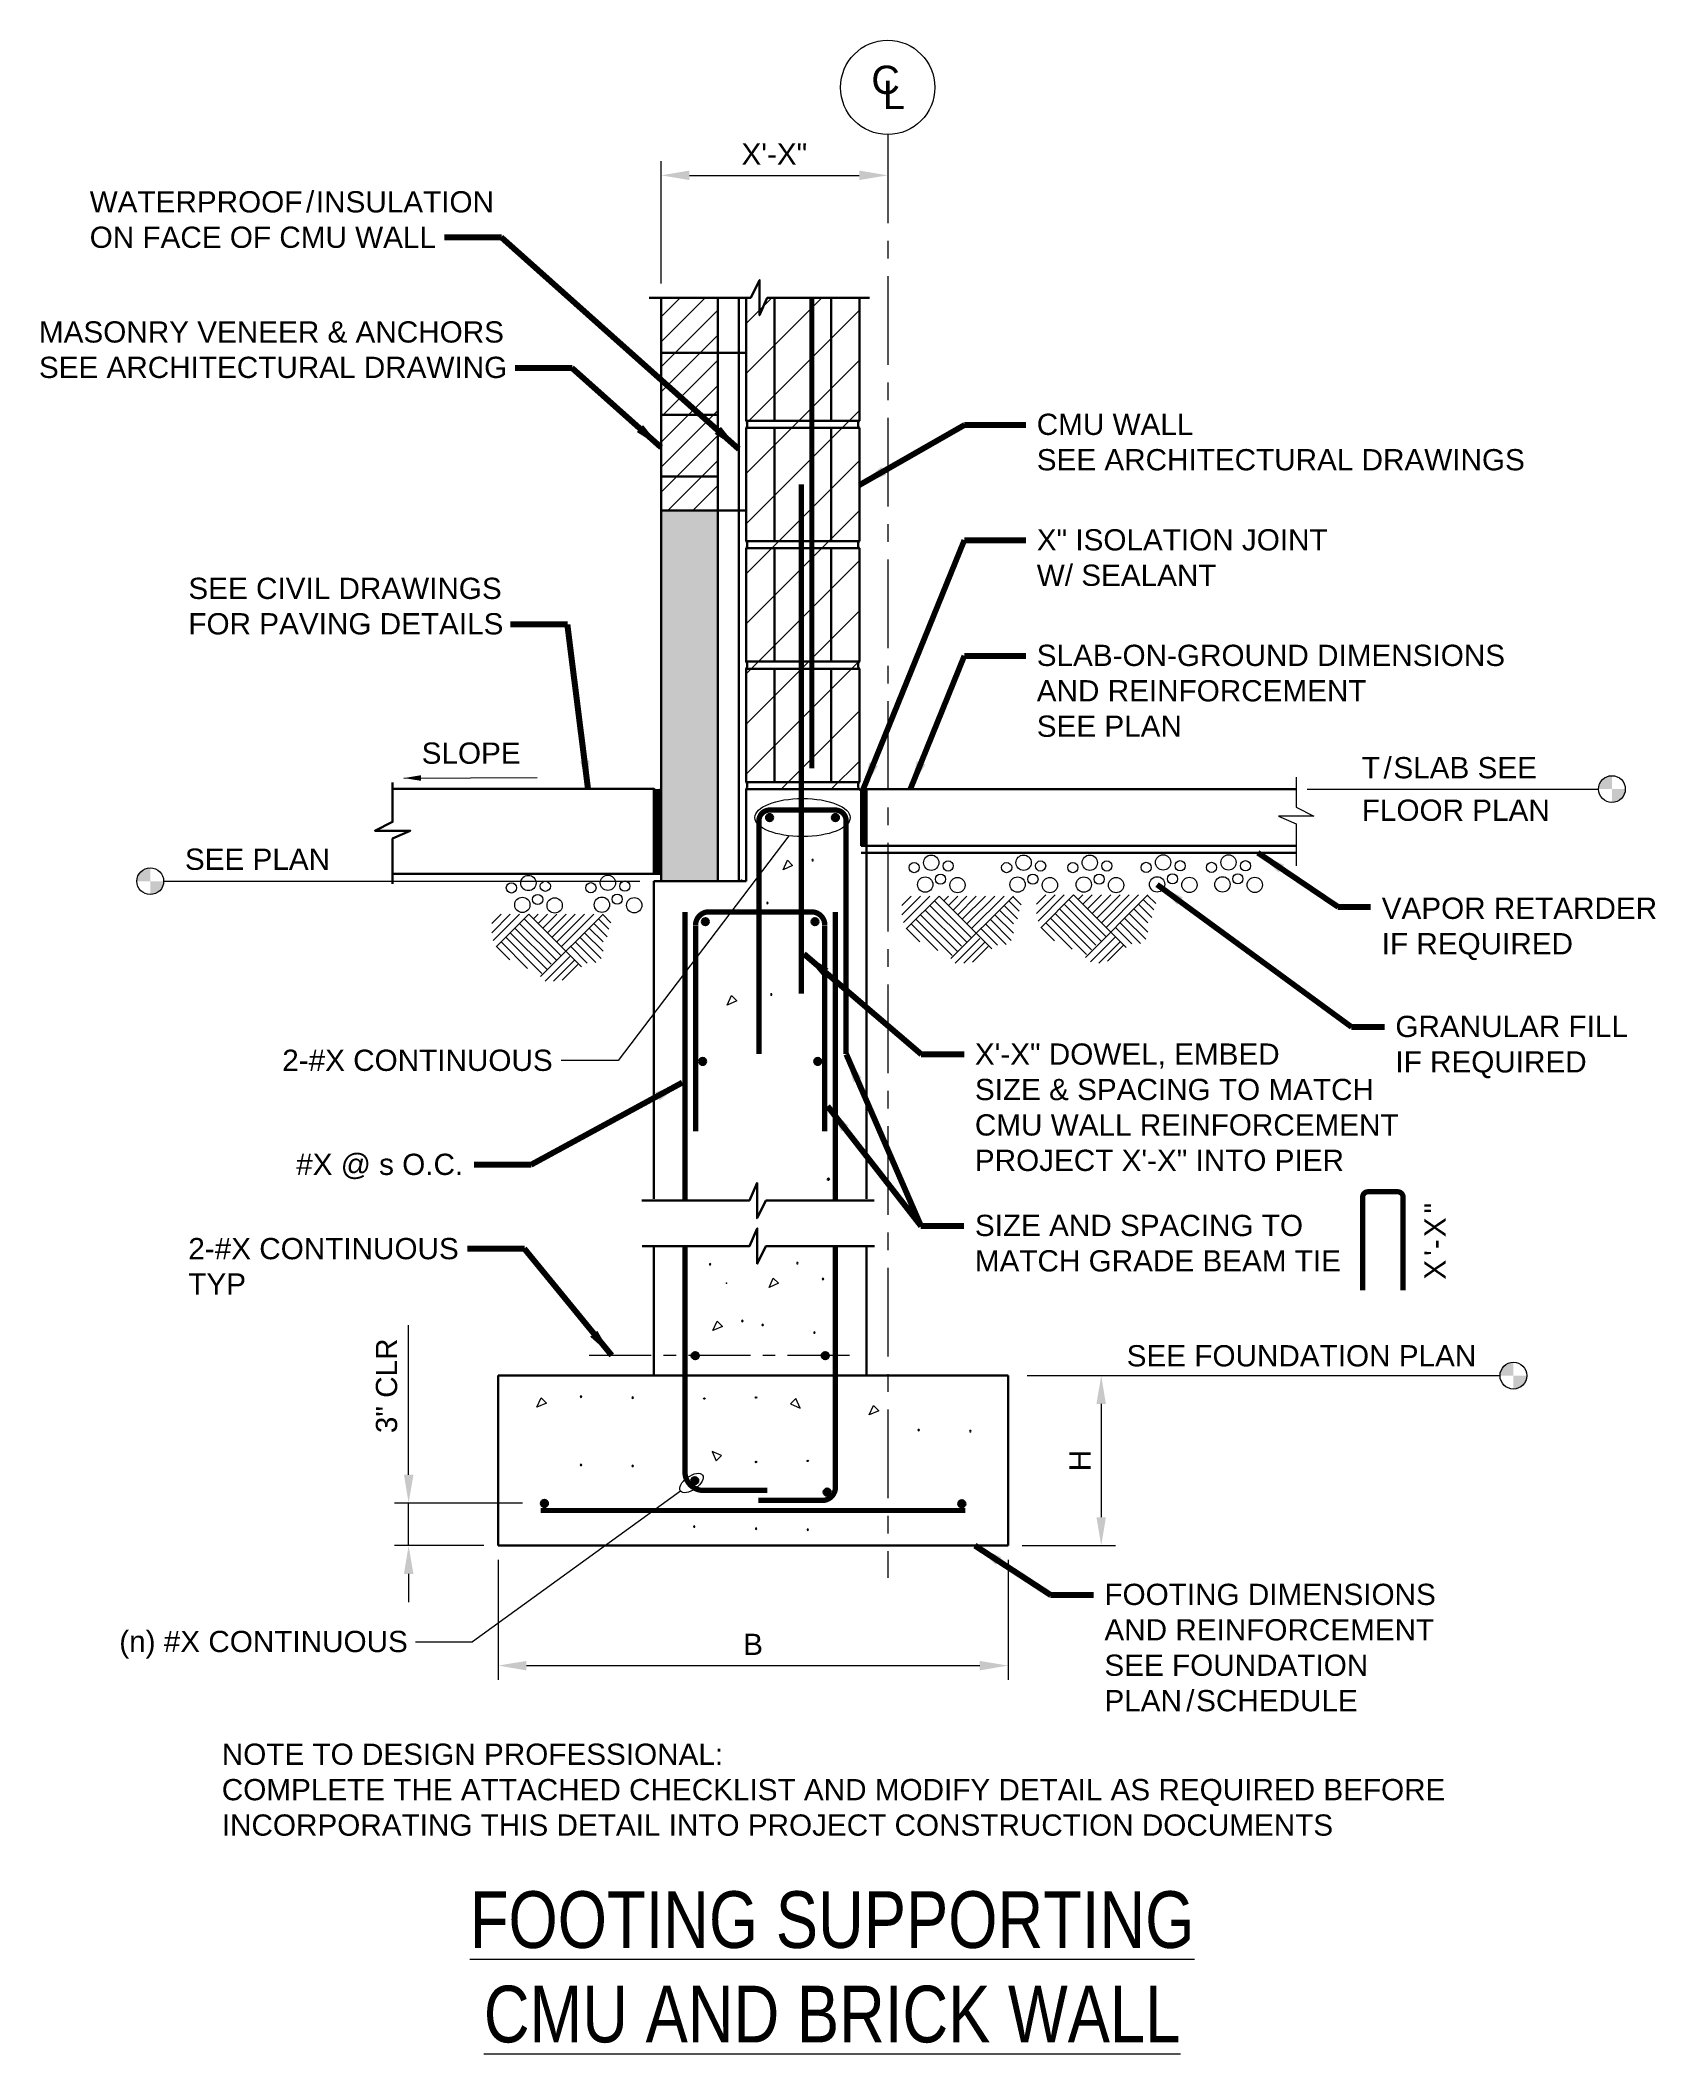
# Model space of a CAD drawing. Header units: inches. Extents: x -463 to -349, y 1601 to 1743.
import ezdxf

# ---------------------------------------------------------------- set-up
doc = ezdxf.new("R2010")
doc.units = ezdxf.units.IN
doc.header["$LTSCALE"] = 5
doc.header["$MEASUREMENT"] = 0
doc.linetypes.add('CENTER', pattern=[2, 1.25, -0.25, 0.25, -0.25])
doc.linetypes.add('CENTERX2', pattern=[4, 2.5, -0.5, 0.5, -0.5])
for name, color, linetype, lineweight in [('S-ANNO-DIMS', 1, 'Continuous', 20), ('S-ANNO-TEXT', 7, 'Continuous', 20), ('S-DELT-PATT', 7, 'Continuous', 15), ('S-DETL', 3, 'Continuous', 30), ('S-GRID', 9, 'CENTER', 20), ('S-GRID-IDEN', 9, 'Continuous', 20)]:
    doc.layers.add(name, color=color, linetype=linetype, lineweight=lineweight)
doc.styles.add('Romans', font='arial.ttf')
doc.dimstyles.get("Standard").update_dxf_attribs({"dimtxt": 0.18, "dimasz": 0.18, "dimexe": 0.18, "dimexo": 0.0625, "dimgap": 0.09, "dimtad": 0, "dimtih": 1, "dimtoh": 1, "dimdec": 4, "dimzin": 0, "dimdsep": 46, "dimtxsty": 'Standard', "dimcen": 0.09, "dimadec": 0, "dimazin": 0, "dimtfac": 1, "dimtdec": 4, "dimtofl": 0, "dimtmove": 0, "dimatfit": 3, "dimfxl": 1, "dimtolj": 1, "dimtzin": 0, "dimarcsym": 0})
doc.dimstyles.new('Ticks', dxfattribs={"dimscale": 12, "dimtxt": 0.1, "dimasz": 0.1, "dimexe": 0.06, "dimexo": 0.06, "dimgap": 0.04, "dimtad": 1, "dimzin": 12, "dimdsep": 46, "dimtxsty": 'Standard', "dimblk": 'ARCHTICK', "dimcen": 0, "dimdle": 0.06, "dimclrd": 256, "dimclre": 256, "dimclrt": 256, "dimaunit": 1, "dimadec": 3, "dimazin": 3, "dimtfac": 1, "dimtofl": 0, "dimtmove": 0, "dimatfit": 3, "dimfxl": 0.18, "dimtolj": 1, "dimtzin": 0, "dimlwd": -1, "dimlwe": -1, "dimarcsym": 0})

msp = doc.modelspace()

# ---------------------------------------------------------------- texts
at = {"layer": 'S-ANNO-TEXT', "style": 'Romans'}
for s, insert, char_height, attachment_point in [('{\\T1.2;C}', (-404.2133924, 1741.4441715), 2, 1), ('{\\T1.2;L}', (-403.3983359, 1740.3759587), 2, 1), ('\\A1;WATERPROO{\\T1.2;F/}INSULATION\\PON FACE OF CMU WALL', (-459.3957327, 1732.583222), 1.499999989, 1), ('\\A1;MASONRY VENEER & ANCHORS\\PSEE ARCHITECTURAL DRAWING', (-462.9805656, 1723.3983484), 1.499999989, 1), ('\\A1;CMU WALL\\PSEE ARCHITECTURAL DRAWINGS', (-392.5332294, 1716.8786803), 1.499999989, 1), ('\\A1;X" ISOLATION JOINT\\PW/ SEALANT', (-392.5332294, 1708.7252015), 1.499999989, 1), ('\\A1;SEE CIVIL DRAWINGS\\PFOR PAVING DETAILS', (-452.4275557, 1705.2984295), 1.499999989, 1), ('\\A1;SLAB-ON-GROUND DIMENSIONS \\PAND REINFORCEMENT\\PSEE PLAN', (-392.5332294, 1700.5696763), 1.499999989, 1), ('\\A1;SLOPE', (-435.9583474, 1693.6672121), 1.49999999, 1), ('\\A1;GRANULAR FILL\\PIF REQUIRED', (-367.2135123, 1674.3767891), 1.499999989, 1), ('\\A1;2-#X CONTINUOUS', (-445.8014761, 1671.9867134), 1.499999989, 1), ('\\A1;X\'-X" DOWEL, EMBED\\PSIZE & SPACING TO MATCH \\PCMU WALL REINFORCEMENT\\PPROJECT X\'-X" INTO PIER', (-396.9021737, 1672.4250143), 1.499999989, 1), ('\\A1;#X @ s O.C.', (-433.0259313, 1664.6422887), 1.499999989, 3), ('\\A1;SIZE AND SPACING TO \\PMATCH GRADE BEAM TIE', (-396.9021737, 1660.3302304), 1.499999989, 1), ('\\A1;2-#X CONTINUOUS\\PTYP', (-452.4317104, 1658.6930045), 1.499999989, 1), ('\\A1;SEE FOUNDATION PLAN', (-386.1829371, 1651.1290125), 1.499999989, 1), ('\\A1;FOOTING DIMENSIONS \\PAND REINFORCEMENT \\PSEE FOUNDATION \\PPLA{\\T1.2;N/}SCHEDULE', (-387.7563095, 1634.2866998), 1.499999989, 1), ('\\A1;(n) #X CONTINUOUS', (-457.3069669, 1630.9615597), 1.499999989, 1), ('NOTE TO DESIGN PROFESSIONAL: \\PCOMPLETE THE ATTACHED CHECKLIST AND MODIFY DETAIL AS REQUIRED BEFORE \\PINCORPORATING THIS DETAIL INTO PROJECT CONSTRUCTION DOCUMENTS', (-450.0687304, 1623.0035485), 1.499999989, 1), ('{\\W0.8;\\LFOOTING SUPPORTING\\PCMU AND BRICK WALL }', (-406.9805656, 1612.5799468), 4, 2)]:
    msp.add_mtext(s, dxfattribs=dict(at, insert=insert, char_height=char_height, attachment_point=attachment_point))
at = {"layer": 'S-ANNO-TEXT', "char_height": 1.499999989, "line_spacing_factor": 1.2, "style": 'Romans'}
for s, insert, attachment_point in [('\\A1;{\\T1.2;T/}SLAB SEE \\PFLOOR PLAN', (-369.5866625, 1690.3776034), 4), ('\\A1;SEE PLAN', (-452.6735349, 1686.1792746), 1)]:
    msp.add_mtext(s, dxfattribs=dict(at, insert=insert, attachment_point=attachment_point))
at = {"layer": 'S-ANNO-TEXT', "linetype": 'Continuous', "insert": (-368.1783828, 1682.7154657), "char_height": 1.5, "attachment_point": 1, "style": 'Romans'}
msp.add_mtext('\\A1;\\pxql;VAPOR RETARDER \\PIF REQUIRED', dxfattribs=at)
at = {"layer": 'S-ANNO-TEXT', "insert": (-365.1744635, 1655.7535762), "char_height": 1.499999989, "attachment_point": 1, "rotation": 90, "style": 'Romans'}
msp.add_mtext('\\A1;{\\T1.2;X\'-X"}', dxfattribs=at)

# ---------------------------------------------------------------- blocks, each defined once
blk = doc.blocks.new('*D1')
at = {"layer": 'Defpoints', "color": 0, "transparency": 16777216}
for p in [(-430.56, 1636.98), (-394.56, 1636.98), (-394.56, 1628.51)]:
    blk.add_point(p, dxfattribs=at)
at = {"layer": 'S-ANNO-DIMS', "transparency": 16777216}
for p, q in [((-430.56, 1635.98), (-430.56, 1627.51)), ((-394.56, 1635.98), (-394.56, 1627.51)), ((-428.56, 1628.51), (-396.56, 1628.51))]:
    blk.add_line(p, q, dxfattribs=at)
for points in [[(-428.56, 1628.84), (-428.56, 1628.17), (-430.56, 1628.51)], [(-396.56, 1628.84), (-396.56, 1628.17), (-394.56, 1628.51)]]:
    blk.add_solid(points, dxfattribs=at)
at = {"layer": 'S-ANNO-DIMS', "transparency": 16777216, "insert": (-412.56, 1630.01), "char_height": 1.5, "attachment_point": 5, "style": 'Romans'}
blk.add_mtext('\\A1;B', dxfattribs=at)
blk = doc.blocks.new('*D2')
at = {"layer": 'Defpoints', "color": 0, "transparency": 16777216}
for p in [(-394.22, 1648.98), (-394.56, 1636.98), (-387.98, 1636.98)]:
    blk.add_point(p, dxfattribs=at)
at = {"layer": 'S-ANNO-DIMS', "transparency": 16777216}
for p, q in [((-393.22, 1648.98), (-386.98, 1648.98)), ((-387.98, 1646.98), (-387.98, 1638.98)), ((-393.56, 1636.98), (-386.98, 1636.98))]:
    blk.add_line(p, q, dxfattribs=at)
for points in [[(-388.32, 1646.98), (-387.65, 1646.98), (-387.98, 1648.98)], [(-388.32, 1638.98), (-387.65, 1638.98), (-387.98, 1636.98)]]:
    blk.add_solid(points, dxfattribs=at)
at = {"layer": 'S-ANNO-DIMS', "transparency": 16777216, "insert": (-389.48, 1642.98), "char_height": 1.5, "attachment_point": 5, "rotation": 90, "style": 'Romans'}
blk.add_mtext('\\A1;H', dxfattribs=at)
blk = doc.blocks.new('*D3')
at = {"layer": 'Defpoints', "color": 0, "transparency": 16777216}
for p in [(-403.06, 1733.7), (-403.06, 1733.7), (-419.06, 1725.07)]:
    blk.add_point(p, dxfattribs=at)
at = {"layer": 'S-ANNO-DIMS', "transparency": 16777216}
for p, q in [((-419.06, 1726.07), (-419.06, 1734.7)), ((-417.06, 1733.7), (-405.06, 1733.7))]:
    blk.add_line(p, q, dxfattribs=at)
for points in [[(-417.06, 1734.04), (-417.06, 1733.37), (-419.06, 1733.7)], [(-405.06, 1734.04), (-405.06, 1733.37), (-403.06, 1733.7)]]:
    blk.add_solid(points, dxfattribs=at)
at = {"layer": 'S-ANNO-DIMS', "transparency": 16777216, "insert": (-411.06, 1735.2), "char_height": 1.5, "attachment_point": 5, "style": 'Romans'}
blk.add_mtext('\\A1;X\'-X"', dxfattribs=at)
blk = doc.blocks.new('*D4')
at = {"layer": 'Defpoints', "color": 0, "transparency": 16777216}
for p in [(-427.84, 1639.98), (-436.88, 1636.98), (-430.56, 1636.98)]:
    blk.add_point(p, dxfattribs=at)
at = {"layer": 'S-ANNO-DIMS', "transparency": 16777216}
for p, q in [((-436.88, 1641.98), (-436.88, 1652.55)), ((-428.84, 1639.98), (-437.88, 1639.98)), ((-436.88, 1636.98), (-436.88, 1639.98)), ((-431.56, 1636.98), (-437.88, 1636.98)), ((-436.88, 1634.98), (-436.88, 1632.98))]:
    blk.add_line(p, q, dxfattribs=at)
for points in [[(-437.21, 1641.98), (-436.54, 1641.98), (-436.88, 1639.98)], [(-437.21, 1634.98), (-436.54, 1634.98), (-436.88, 1636.98)]]:
    blk.add_solid(points, dxfattribs=at)
at = {"layer": 'S-ANNO-DIMS', "transparency": 16777216, "insert": (-438.43, 1648.26), "char_height": 1.5, "attachment_point": 5, "rotation": 90, "style": 'Romans'}
blk.add_mtext('\\A1;3" CLR', dxfattribs=at)
blk = doc.blocks.new('_ArchTick')
at = {"color": 0, "linetype": 'ByBlock', "const_width": 0.15}
blk.add_lwpolyline([(-0.5, -0.5), (0.5, 0.5)], dxfattribs=at)

# ---------------------------------------------------------------- dimensions: what is measured, and where the dimension line sits
at = {"layer": 'S-ANNO-DIMS'}
for base, p1, p2, text, picture, middle in [((-403.0582516, 1733.7022105), (-419.0582516, 1725.0666089), (-403.0582516, 1733.7022105), 'X\'-X"', '*D3', (-411.0582516, 1733.7022105)), ((-394.5582516, 1628.5062428), (-430.5582516, 1636.9768297), (-394.5582516, 1636.9768297), 'B', '*D1', (-412.5582516, 1628.5062428))]:
    dim = msp.add_linear_dim(base=base, p1=p1, p2=p2, text=text, dimstyle='Standard', override={"dimscale": 16, "dimtxt": 0.09375, "dimasz": 0.125, "dimexe": 0.0625, "dimgap": 0.0625, "dimtih": 0, "dimtoh": 0, "dimdec": 5, "dimlfac": 1, "dimrnd": 0.03125, "dimzin": 7, "dimlunit": 4, "dimtxsty": 'Romans', "dimcen": 0.125, "dimclrd": 256, "dimclre": 256, "dimclrt": 256, "dimadec": 4, "dimtdec": 5, "dimtofl": 1, "dimtvp": 1, "dimfrac": 2, "dimtzin": 3, "dimlwd": 65535, "dimlwe": 65535}, dxfattribs=at)
    dim.commit()
    dim.dimension.update_dxf_attribs({"geometry": picture, "text_midpoint": middle, "dimtype": 128})
for base, p1, p2, text, picture, middle in [((-436.8752589, 1636.9768297), (-427.8371925, 1639.9768297), (-430.5582516, 1636.9768297), '3" CLR', '*D4', (-436.8752589, 1648.2612771)), ((-387.9829371, 1636.9768297), (-394.215353, 1648.9768297), (-394.5582516, 1636.9768297), 'H', '*D2', (-387.9829371, 1642.9768297))]:
    dim = msp.add_linear_dim(base=base, p1=p1, p2=p2, angle=90, text=text, dimstyle='Standard', override={"dimscale": 16, "dimtxt": 0.09375, "dimasz": 0.125, "dimexe": 0.0625, "dimgap": 0.0625, "dimtih": 0, "dimtoh": 0, "dimdec": 5, "dimlfac": 1, "dimrnd": 0.03125, "dimzin": 7, "dimlunit": 4, "dimtxsty": 'Romans', "dimcen": 0.125, "dimclrd": 256, "dimclre": 256, "dimclrt": 256, "dimadec": 4, "dimtdec": 5, "dimtofl": 1, "dimtvp": 1, "dimfrac": 2, "dimtzin": 3, "dimlwd": 65535, "dimlwe": 65535}, dxfattribs=at)
    dim.commit()
    dim.dimension.update_dxf_attribs({"geometry": picture, "text_midpoint": middle, "dimtype": 128})

# ---------------------------------------------------------------- hatches: boundary and pattern name
at = {"layer": 'S-ANNO-TEXT'}
h = msp.add_hatch(color=256, dxfattribs=at)
h.dxf.hatch_style = 1
edge = h.paths.add_edge_path()
edge.add_arc((-351.9263976, 1690.378115), 0.945832, 90, 180)
edge.add_line((-352.8722296, 1690.378115), (-351.9263976, 1690.378115))
edge.add_line((-351.9263976, 1690.378115), (-351.9263976, 1691.323947))
edge = h.paths.add_edge_path()
edge.add_line((-351.9263976, 1690.378115), (-351.9263976, 1689.432283))
edge.add_arc((-351.9263976, 1690.378115), 0.945832, 270, 360)
edge.add_line((-350.9805656, 1690.378115), (-351.9263976, 1690.378115))
h = msp.add_hatch(color=256, dxfattribs=at)
h.dxf.hatch_style = 1
edge = h.paths.add_edge_path()
edge.add_arc((-455.1193669, 1683.878115), 0.945832, 90, 180)
edge.add_line((-456.0651989, 1683.878115), (-455.1193669, 1683.878115))
edge.add_line((-455.1193669, 1683.878115), (-455.1193669, 1684.823947))
edge = h.paths.add_edge_path()
edge.add_line((-455.1193669, 1683.878115), (-455.1193669, 1682.932283))
edge.add_arc((-455.1193669, 1683.878115), 0.945832, 270, 360)
edge.add_line((-454.1735349, 1683.878115), (-455.1193669, 1683.878115))
h = msp.add_hatch(color=256, dxfattribs=at)
h.dxf.hatch_style = 1
edge = h.paths.add_edge_path()
edge.add_arc((-358.8788656, 1648.9768297), 0.945832, 90, 180)
edge.add_line((-359.8246976, 1648.9768297), (-358.8788656, 1648.9768297))
edge.add_line((-358.8788656, 1648.9768297), (-358.8788656, 1649.9226617))
edge = h.paths.add_edge_path()
edge.add_line((-358.8788656, 1648.9768297), (-358.8788656, 1648.0309977))
edge.add_arc((-358.8788656, 1648.9768297), 0.945832, 270, 360)
edge.add_line((-357.9330336, 1648.9768297), (-358.8788656, 1648.9768297))
at = {"layer": 'S-DELT-PATT'}
h = msp.add_hatch(dxfattribs=at)
h.set_pattern_fill('ANSI31', color=256, scale=10)
h.set_pattern_definition([(45, (-634.404, 727.0182), (-0.8838835, 0.8838835), [])])
h.paths.add_polyline_path([(-419.0582516, 1725.0666089), (-415.0582516, 1725.0666089), (-415.0582516, 1710.0479793), (-419.0582516, 1710.0479793)])
h = msp.add_hatch(dxfattribs=at)
h.set_pattern_fill('ANSI31', color=256, scale=20)
h.set_pattern_definition([(45, (-1012.0877, 2453.5835), (-1.767767, 1.767767), [])])
h.paths.add_polyline_path([(-413.0582516, 1690.378115), (-405.0582516, 1690.378115), (-405.0582516, 1725.0666089), (-413.0582516, 1725.0666089)])
h = msp.add_hatch(dxfattribs=at)
h.set_pattern_fill('AR-SAND', color=256, scale=0.25)
h.set_pattern_definition([(37.5, (-634.404, 727.0182), (-0.01574834, 0.48170594), [0, -0.38, 0, -0.425, 0, -0.40625]), (7.5, (-634.404, 727.0182), (0.44244418, 0.7055365), [0, -0.205, 0, -0.3425, 0, -0.13125]), (327.5, (-634.7115, 727.0182), (0.77853547, 0.00141476), [0, -0.125, 0, -0.45, 0, -0.5875]), (317.5, (-634.7115, 727.0182), (0.75153165, 0.2194189), [0, -0.0625, 0, -0.295, 0, -0.3375])])
h.paths.add_polyline_path([(-415.0582516, 1710.0479793), (-419.0582516, 1710.0479793), (-419.0582516, 1683.878115), (-415.0582516, 1683.878115)])
at = {"layer": 'S-DETL'}
h = msp.add_hatch(color=256, dxfattribs=at)
h.dxf.hatch_style = 1
h.paths.add_polyline_path([(-411.6455352, 1688.3693832, 0.0947853979), (-411.6278852, 1688.2771147), (-411.1631852, 1688.2771147, 0.0947853979), (-411.1455352, 1688.3693832, 1)])
h.paths.add_polyline_path([(-411.1631852, 1688.2771147), (-411.6278852, 1688.2771147, 0.6788531939)])
h = msp.add_hatch(color=256, dxfattribs=at)
h.dxf.hatch_style = 1
h.paths.add_polyline_path([(-406.4957516, 1688.3693832, -0.0947853979), (-406.5134016, 1688.2771147), (-406.9781017, 1688.2771147, -0.0947853979), (-406.9957516, 1688.3693832, -1)])
h.paths.add_polyline_path([(-406.9781017, 1688.2771147), (-406.5134016, 1688.2771147, -0.6788531939)])
h = msp.add_hatch(color=256, dxfattribs=at)
h.dxf.hatch_style = 1
h.paths.add_polyline_path([(-416.1769416, 1681.0183219, -0.0947853979), (-416.1592917, 1681.1105903), (-415.6945916, 1681.1105903, -0.0947853979), (-415.6769416, 1681.0183219, -1)])
h.paths.add_polyline_path([(-415.6945916, 1681.1105903), (-416.1592917, 1681.1105903, -0.6788531939)])
h = msp.add_hatch(color=256, dxfattribs=at)
h.dxf.hatch_style = 1
h.paths.add_polyline_path([(-407.9395616, 1681.0183219, 0.0947853979), (-407.9572116, 1681.1105903), (-408.4219117, 1681.1105903, 0.0947853979), (-408.4395616, 1681.0183219, 1)])
h.paths.add_polyline_path([(-408.4219117, 1681.1105903), (-407.9572116, 1681.1105903, 0.6788531939)])
h = msp.add_hatch(color=256, dxfattribs=at)
h.dxf.hatch_style = 1
h.paths.add_polyline_path([(-416.3707516, 1671.1551939, 0.0947853979), (-416.3531017, 1671.0629254), (-415.8884016, 1671.0629254, 0.0947853979), (-415.8707516, 1671.1551939, 1)])
h.paths.add_polyline_path([(-415.8884016, 1671.0629254), (-416.3531017, 1671.0629254, 0.6788531939)])
h = msp.add_hatch(color=256, dxfattribs=at)
h.dxf.hatch_style = 1
h.paths.add_polyline_path([(-407.7457516, 1671.1551939, -0.0947853979), (-407.7634016, 1671.0629254), (-408.2281017, 1671.0629254, -0.0947853979), (-408.2457516, 1671.1551939, -1)])
h.paths.add_polyline_path([(-408.2281017, 1671.0629254), (-407.7634016, 1671.0629254, -0.6788531939)])
h = msp.add_hatch(color=256, dxfattribs=at)
h.dxf.hatch_style = 1
h.paths.add_polyline_path([(-416.898516, 1650.3866065, 0.0947853979), (-416.8808661, 1650.294338), (-416.416166, 1650.294338, 0.0947853979), (-416.398516, 1650.3866065, 1)])
h.paths.add_polyline_path([(-416.416166, 1650.294338), (-416.8808661, 1650.294338, 0.6788531939)])
h = msp.add_hatch(color=256, dxfattribs=at)
h.dxf.hatch_style = 1
h.paths.add_polyline_path([(-407.7179872, 1650.3866065, 0.0947853979), (-407.7003373, 1650.294338), (-407.2356372, 1650.294338, 0.0947853979), (-407.2179872, 1650.3866065, 1)])
h.paths.add_polyline_path([(-407.2356372, 1650.294338), (-407.7003373, 1650.294338, 0.6788531939)])
h = msp.add_hatch(color=256, dxfattribs=at)
h.dxf.hatch_style = 1
h.paths.add_polyline_path([(-416.9269701, 1641.5657791, 0.0947853979), (-416.9093201, 1641.4735107), (-416.44462, 1641.4735107, 0.0947853979), (-416.4269701, 1641.5657791, 1)])
h.paths.add_polyline_path([(-416.44462, 1641.4735107), (-416.9093201, 1641.4735107, 0.6788531939)])
h = msp.add_hatch(color=256, dxfattribs=at)
h.dxf.hatch_style = 1
h.paths.add_polyline_path([(-427.5429518, 1639.9568929, 0.0947853979), (-427.5253018, 1639.8646245), (-427.0606017, 1639.8646245, 0.0947853979), (-427.0429518, 1639.9568929, 1)])
h.paths.add_polyline_path([(-427.0606017, 1639.8646245), (-427.5253018, 1639.8646245, 0.6788531939)])
h = msp.add_hatch(color=256, dxfattribs=at)
h.dxf.hatch_style = 1
h.paths.add_polyline_path([(-407.5796982, 1640.7482763, 0.0947853979), (-407.5620483, 1640.6560079), (-407.0973482, 1640.6560079, 0.0947853979), (-407.0796982, 1640.7482763, 1)])
h.paths.add_polyline_path([(-407.0973482, 1640.6560079), (-407.5620483, 1640.6560079, 0.6788531939)])
h = msp.add_hatch(color=256, dxfattribs=at)
h.dxf.hatch_style = 1
h.paths.add_polyline_path([(-398.075344, 1639.9332856, 0.0947853979), (-398.057694, 1639.8410171), (-397.592994, 1639.8410171, 0.0947853979), (-397.575344, 1639.9332856, 1)])
h.paths.add_polyline_path([(-397.592994, 1639.8410171), (-398.057694, 1639.8410171, 0.6788531939)])

# ---------------------------------------------------------------- linework, layer by layer
at = {"layer": 'S-ANNO-TEXT'}
for p, q in [((-373.4424366, 1690.378115), (-352.8722296, 1690.378115)), ((-410.0467671, 1687.0815039), (-422.0758015, 1671.210622)), ((-422.0758015, 1671.210622), (-426.1014422, 1671.210622)), ((-387.9829371, 1648.9768297), (-359.8246976, 1648.9768297)), ((-417.6897255, 1640.8311951), (-432.3667629, 1630.1854683)), ((-436.3924036, 1630.1854683), (-432.3667629, 1630.1854683))]:
    msp.add_line(p, q, dxfattribs=at)
for centre in [(-351.9263976, 1690.378115), (-455.1193669, 1683.878115), (-358.8788656, 1648.9768297)]:
    msp.add_circle(centre, 0.945832, dxfattribs=at)
for centre, major_axis, ratio in [((-409.0706434, 1688.3693832), (-3.3644128, 0), 0.4), ((-416.9105984, 1641.396321), (0.7791271, 0.5651259), 0.5)]:
    msp.add_ellipse(centre, major_axis=major_axis, ratio=ratio, dxfattribs=at)
at = {"layer": 'S-DELT-PATT'}
for p, q in [((-454.1735349, 1683.878115), (-420.5582516, 1683.878115)), ((-402.049732, 1681.5149145), (-400.7387517, 1682.8258947)), ((-402.049732, 1682.1704046), (-401.3942418, 1682.8258947)), ((-401.939118, 1680.9700383), (-400.0832616, 1682.8258947)), ((-401.7477559, 1680.5059103), (-399.4277715, 1682.8258947)), ((-399.4277715, 1682.8258947), (-395.7100527, 1679.1081759)), ((-399.1000264, 1682.4981496), (-398.7722813, 1682.8258947)), ((-398.7722813, 1682.1704046), (-398.1167912, 1682.8258947)), ((-398.5973064, 1678.4124387), (-394.1838504, 1682.8258947)), ((-398.4445363, 1681.8426595), (-397.4613011, 1682.8258947)), ((-398.1167912, 1681.5149145), (-396.8058109, 1682.8258947)), ((-397.7890461, 1681.1871694), (-396.1503208, 1682.8258947)), ((-397.4613011, 1680.8594243), (-395.4948307, 1682.8258947)), ((-397.133556, 1680.5316793), (-394.8393406, 1682.8258947)), ((-394.2159694, 1682.7937757), (-393.6316574, 1682.2094554)), ((-392.5548558, 1681.6005284), (-391.2438756, 1682.9115086)), ((-392.5548558, 1682.2560185), (-391.8993657, 1682.9115086)), ((-392.4442419, 1681.0556522), (-390.5883854, 1682.9115086)), ((-392.2528797, 1680.5915242), (-389.9328953, 1682.9115086)), ((-389.9328953, 1682.9115086), (-386.2151765, 1679.1937898)), ((-389.6051503, 1682.5837636), (-389.2774052, 1682.9115086)), ((-389.2774052, 1682.2560185), (-388.6219151, 1682.9115086)), ((-389.1024303, 1678.4980526), (-384.6889743, 1682.9115086)), ((-388.9496601, 1681.9282734), (-387.9664249, 1682.9115086)), ((-388.6219151, 1681.6005284), (-387.3109348, 1682.9115086)), ((-388.29417, 1681.2727833), (-386.6554447, 1682.9115086)), ((-387.9664249, 1680.9450382), (-385.9999545, 1682.9115086)), ((-387.6386799, 1680.6172932), (-385.3444644, 1682.9115086)), ((-384.7210933, 1682.8793896), (-384.1367812, 1682.2950693)), ((-431.0097629, 1680.2432388), (-429.6987826, 1681.5542191)), ((-431.0097629, 1680.8987289), (-430.3542728, 1681.5542191)), ((-430.8991489, 1679.6983626), (-429.0432925, 1681.5542191)), ((-430.7077868, 1679.2342347), (-428.3878024, 1681.5542191)), ((-428.3878024, 1681.5542191), (-424.6700836, 1677.8365003)), ((-428.0600573, 1681.226474), (-427.7323123, 1681.5542191)), ((-427.7323123, 1680.8987289), (-427.0768221, 1681.5542191)), ((-427.5573374, 1677.1407631), (-423.1438814, 1681.5542191)), ((-427.4045672, 1680.5709839), (-426.421332, 1681.5542191)), ((-427.0768221, 1680.2432388), (-425.7658419, 1681.5542191)), ((-426.7490771, 1679.9154937), (-425.1103518, 1681.5542191)), ((-426.421332, 1679.5877487), (-424.4548616, 1681.5542191)), ((-426.0935869, 1679.2600036), (-423.7993715, 1681.5542191)), ((-423.1760004, 1681.5221), (-422.5916883, 1680.9377798)), ((-400.7387517, 1681.5149145), (-398.1632491, 1678.9394118)), ((-400.4110066, 1681.8426595), (-397.8525549, 1679.2841996)), ((-400.0832616, 1682.1704046), (-397.4566143, 1679.5437573)), ((-399.7555165, 1682.4981496), (-397.1459202, 1679.8885533)), ((-395.4948307, 1681.5149145), (-394.1838504, 1680.2039342)), ((-395.1670856, 1681.8426595), (-394.1838504, 1680.8594243)), ((-394.8393406, 1682.1704046), (-393.8970161, 1681.228072)), ((-394.5115955, 1682.4981496), (-393.7738495, 1681.7603955)), ((-391.2438756, 1681.6005284), (-388.6683729, 1679.0250257)), ((-390.9161305, 1681.9282734), (-388.3576788, 1679.3698135)), ((-390.5883854, 1682.2560185), (-387.9617382, 1679.6293712)), ((-390.2606404, 1682.5837636), (-387.6510441, 1679.9741672)), ((-385.9999545, 1681.6005284), (-384.6889743, 1680.2895481)), ((-385.6722095, 1681.9282734), (-384.6889743, 1680.9450382)), ((-385.3444644, 1682.2560185), (-384.40214, 1681.3136859)), ((-385.0167194, 1682.5837636), (-384.2789734, 1681.8460094)), ((-430.0265277, 1679.9154937), (-427.468076, 1677.3570338)), ((-429.6987826, 1680.2432388), (-427.12328, 1677.6677362)), ((-429.3710376, 1680.5709839), (-426.8125859, 1678.012524)), ((-429.0432925, 1680.8987289), (-426.4166453, 1678.2720817)), ((-428.7155475, 1681.226474), (-426.1059511, 1678.6168777)), ((-424.7826067, 1679.9154937), (-423.2947424, 1678.4276295)), ((-424.4548616, 1680.2432388), (-423.1438814, 1678.9322585)), ((-424.1271166, 1680.5709839), (-423.1438814, 1679.5877487)), ((-423.7993715, 1680.8987289), (-422.8570471, 1679.9563963)), ((-423.4716264, 1681.226474), (-422.7338805, 1680.4887199)), ((-401.7219869, 1680.5316793), (-400.7830956, 1679.592788)), ((-401.3942418, 1680.8594243), (-399.5177129, 1678.9828872)), ((-401.0664968, 1681.1871694), (-398.5080451, 1678.6287095)), ((-396.4780659, 1680.5316793), (-395.3141203, 1679.3677254)), ((-396.1503208, 1680.8594243), (-394.6965584, 1679.4056537)), ((-395.8225757, 1681.1871694), (-394.3347115, 1679.6993051)), ((-392.2271108, 1680.6172932), (-391.2882195, 1679.6784019)), ((-391.8993657, 1680.9450382), (-390.0228368, 1679.0685011)), ((-391.5716206, 1681.2727833), (-389.0131689, 1678.7143234)), ((-388.7417081, 1678.1796352), (-387.0028075, 1679.9185358)), ((-386.9831897, 1680.6172932), (-385.8192441, 1679.4533394)), ((-386.6554447, 1680.9450382), (-385.2016823, 1679.4912677)), ((-386.3276996, 1681.2727833), (-384.8398353, 1679.784919)), ((-430.6820178, 1679.2600036), (-429.7431266, 1678.3211123)), ((-430.3542728, 1679.5877487), (-428.4777438, 1677.7112115)), ((-427.2457911, 1676.8292086), (-425.5068905, 1678.5681092)), ((-425.4380968, 1679.2600036), (-424.2741512, 1678.0960498)), ((-425.1103518, 1679.5877487), (-423.6565894, 1678.1339781)), ((-398.2857602, 1678.1008843), (-396.5468596, 1679.8397848)), ((-397.6890757, 1678.1005865), (-396.2058982, 1679.583764)), ((-397.0753485, 1678.1520289), (-395.967226, 1679.2601513)), ((-388.1450236, 1678.0943969), (-386.6618461, 1679.5775745)), ((-387.5312964, 1678.2307799), (-386.423174, 1679.3389023)), ((-426.6491066, 1676.8289109), (-425.1659291, 1678.3120884)), ((-426.0353794, 1676.8803532), (-424.927257, 1677.9884757))]:
    msp.add_line(p, q, dxfattribs=at)
at = {"layer": 'S-DELT-PATT', "flags": 128}
for points in [[(-409.7664277, 1684.977296), (-410.4406907, 1684.6896457), (-410.1413204, 1685.3521887)], [(-413.7141665, 1675.424715), (-414.3884294, 1675.1370647), (-414.0890592, 1675.7996077)]]:
    msp.add_lwpolyline(points, close=True, dxfattribs=at)
for points in [[(-408.4147578, 1685.363392, 1), (-408.3110778, 1685.363392, 1)], [(-411.5981729, 1682.3354649, 1), (-411.4944929, 1682.3354649, 1)], [(-411.3319675, 1675.8811343, 1), (-411.2282875, 1675.8811343, 1)], [(-407.6778613, 1655.7968772, 1), (-407.5741813, 1655.7968772, 1)]]:
    msp.add_lwpolyline(points, format="xyb", close=True, dxfattribs=at)
at = {"layer": 'S-DELT-PATT', "color": 7, "linetype": 'Continuous', "flags": 128}
for points in [[(-415.644252, 1656.8433403, 1), (-415.540572, 1656.8433403, 1)], [(-409.4823728, 1656.9164807, 1), (-409.3786928, 1656.9164807, 1)], [(-413.3739339, 1652.8359367, 1), (-413.2702539, 1652.8359367, 1)], [(-411.933971, 1652.5573447, 1), (-411.830291, 1652.5573447, 1)], [(-408.2808088, 1652.0163375, 1), (-408.1771288, 1652.0163375, 1)], [(-424.7657809, 1647.4944994, 1), (-424.6621009, 1647.4944994, 1)], [(-421.1154002, 1647.4184781, 1), (-421.0117202, 1647.4184781, 1)], [(-415.9462832, 1647.3582017, -1), (-416.0499632, 1647.3582017, -1)], [(-412.2959025, 1647.434223, -1), (-412.3995825, 1647.434223, -1)], [(-400.9252741, 1645.1327289, 1), (-400.8215941, 1645.1327289, 1)], [(-397.2748935, 1645.0567076, 1), (-397.1712135, 1645.0567076, 1)], [(-408.7492019, 1642.9578346, -1), (-408.6455219, 1642.9578346, -1)], [(-424.7657809, 1642.6792323, 1), (-424.6621009, 1642.6792323, 1)], [(-421.1154002, 1642.603211, 1), (-421.0117202, 1642.603211, 1)], [(-412.3995825, 1642.8818132, -1), (-412.2959025, 1642.8818132, -1)], [(-416.7652823, 1638.3231798, 1), (-416.6616023, 1638.3231798, 1)], [(-412.3995825, 1638.1735727, 1), (-412.2959025, 1638.1735727, 1)], [(-408.7492019, 1638.0975513, 1), (-408.6455219, 1638.0975513, 1)]]:
    msp.add_lwpolyline(points, format="xyb", close=True, dxfattribs=at)
for points in [[(-410.7585202, 1655.492949), (-411.4327832, 1655.2052986), (-411.1334129, 1655.8678417)], [(-414.7256038, 1652.4498408), (-415.3998667, 1652.1621904), (-415.1004965, 1652.8247335)], [(-427.1479798, 1647.0380801), (-427.8222428, 1646.7504298), (-427.5228726, 1647.4129728)], [(-409.9137036, 1646.9778037), (-409.2394406, 1646.6901534), (-409.5388108, 1647.3526964)], [(-403.6823658, 1646.4956119), (-404.3566287, 1646.2079615), (-404.0572585, 1646.8705046)], [(-414.7817815, 1643.3382326), (-415.4560444, 1643.6258829), (-415.1566742, 1642.9633398)]]:
    msp.add_lwpolyline(points, close=True, dxfattribs=at)
at = {"layer": 'S-DELT-PATT'}
for centre, radius in [((-399.9850686, 1685.1844574), 0.5399784), ((-393.4603586, 1685.1844574), 0.5399784), ((-388.7881439, 1685.1844574), 0.5399784), ((-383.6109057, 1685.201085), 0.5399784), ((-378.9960253, 1685.201085), 0.5399784), ((-428.4256056, 1683.7506767), 0.5399784), ((-422.8091632, 1683.7651757), 0.5399784), ((-401.1840831, 1684.8362839), 0.3599856), ((-399.3277199, 1684.0240664), 0.3599856), ((-398.7860541, 1684.9523417), 0.3599856), ((-394.6593731, 1684.8362839), 0.3599856), ((-392.8030099, 1684.0240664), 0.3599856), ((-392.261344, 1684.9523417), 0.3599856), ((-389.9871585, 1684.8362839), 0.3599856), ((-388.1307952, 1684.0240664), 0.3599856), ((-387.5891294, 1684.9523417), 0.3599856), ((-384.8099202, 1684.8529114), 0.3599856), ((-384.0365137, 1683.6538969), 0.5399784), ((-382.953557, 1684.0406939), 0.3599856), ((-382.4118911, 1684.9689693), 0.3599856), ((-380.1950398, 1684.8529114), 0.3599856), ((-379.4216332, 1683.6538969), 0.5399784), ((-378.3386765, 1684.0406939), 0.3599856), ((-377.7970107, 1684.9689693), 0.3599856), ((-429.6246201, 1683.4025032), 0.3599856), ((-427.7682568, 1682.5902856), 0.3599856), ((-427.226591, 1683.518561), 0.3599856), ((-424.0081777, 1683.4170021), 0.3599856), ((-423.2347712, 1682.2179876), 0.5399784), ((-422.1518145, 1682.6047846), 0.3599856), ((-421.6101487, 1683.53306), 0.3599856), ((-400.4106766, 1683.6372693), 0.5399784), ((-398.1285179, 1683.5986459), 0.5399784), ((-393.8859665, 1683.6372693), 0.5399784), ((-391.6038078, 1683.5986459), 0.5399784), ((-389.2137519, 1683.6372693), 0.5399784), ((-386.9315932, 1683.5986459), 0.5399784), ((-381.7543549, 1683.6152734), 0.5399784), ((-377.1394745, 1683.6152734), 0.5399784), ((-428.8512135, 1682.2034886), 0.5399784), ((-426.5690548, 1682.1648652), 0.5399784), ((-420.9526125, 1682.1793641), 0.5399784)]:
    msp.add_circle(centre, radius, dxfattribs=at)
for p in [(-413.3773263, 1683.9525185), (-414.4449413, 1655.5056072)]:
    msp.add_point(p, dxfattribs=at)
at = {"layer": 'S-DETL', "linetype": 'Continuous'}
for p, q in [((-419.0582516, 1683.878115), (-419.0582516, 1725.0666089)), ((-415.0582516, 1683.878115), (-415.0582516, 1725.0666089)), ((-413.5582516, 1683.878115), (-413.5582516, 1725.0666089)), ((-413.0582516, 1716.3793295), (-413.0582516, 1725.0666089)), ((-411.0582516, 1716.378115), (-411.0582516, 1725.0666089)), ((-407.0582516, 1716.378115), (-407.0582516, 1725.0666089)), ((-405.0582516, 1716.378115), (-405.0582516, 1725.0666089)), ((-413.0582516, 1721.1671264), (-419.0582516, 1721.1671264)), ((-415.0582516, 1716.8044105), (-419.0582516, 1716.8044105)), ((-413.0582516, 1707.8793295), (-413.0582516, 1715.8793295)), ((-413.0582516, 1715.878115), (-405.0582516, 1715.878115)), ((-413.0495331, 1716.378115), (-405.0582516, 1716.378115)), ((-411.0582516, 1707.878115), (-411.0582516, 1715.878115)), ((-407.0582516, 1707.878115), (-407.0582516, 1715.878115)), ((-405.0582516, 1707.878115), (-405.0582516, 1715.878115)), ((-415.0582516, 1712.4416946), (-419.0582516, 1712.4416946)), ((-413.0582516, 1710.0479793), (-419.0582516, 1710.0479793)), ((-413.0582516, 1699.378115), (-413.0582516, 1707.3793295)), ((-413.0582516, 1707.378115), (-405.0582516, 1707.378115)), ((-413.0495331, 1707.878115), (-405.0582516, 1707.878115)), ((-411.0582516, 1699.378115), (-411.0582516, 1707.378115)), ((-407.0582516, 1699.378115), (-407.0582516, 1707.378115)), ((-405.0582516, 1699.378115), (-405.0582516, 1707.378115)), ((-413.0582516, 1699.378115), (-405.0582516, 1699.378115)), ((-413.0582516, 1698.878115), (-405.0582516, 1698.878115)), ((-413.0582516, 1690.878115), (-413.0582516, 1698.878115)), ((-411.0582516, 1690.878115), (-411.0582516, 1698.878115)), ((-407.0582516, 1690.878115), (-407.0582516, 1698.878115)), ((-405.0582516, 1690.878115), (-405.0582516, 1698.878115)), ((-419.5326421, 1690.3908079), (-438.013435, 1690.3908079)), ((-419.5582516, 1684.3908079), (-419.5582516, 1690.3908079)), ((-419.4332516, 1684.3908079), (-419.4332516, 1690.3141169)), ((-419.3082516, 1684.3908079), (-419.3082516, 1690.3022527)), ((-419.1832516, 1684.3908079), (-419.1832516, 1690.3141169)), ((-413.0582516, 1690.878115), (-405.0582516, 1690.878115)), ((-413.0582516, 1690.378115), (-405.0582516, 1690.378115)), ((-413.0582516, 1683.878115), (-413.0582516, 1690.378115)), ((-404.9332516, 1686.378115), (-404.9332516, 1690.3014239)), ((-404.8082516, 1686.378115), (-404.8082516, 1690.2895598)), ((-404.6832516, 1686.378115), (-404.6832516, 1690.3014239)), ((-404.5838612, 1690.378115), (-374.2180165, 1690.378115)), ((-404.5582516, 1690.378115), (-404.5582516, 1661.4570185)), ((-404.5582516, 1686.378115), (-404.5582516, 1690.378115)), ((-404.9332516, 1686.378115), (-374.2180165, 1686.378115)), ((-404.9332516, 1685.878115), (-374.2180165, 1685.878115)), ((-419.0582516, 1684.3908079), (-438.013435, 1684.3908079)), ((-419.5582516, 1683.878115), (-419.5582516, 1661.4570185)), ((-419.5582516, 1683.878115), (-413.0582516, 1683.878115)), ((-419.5582516, 1658.1237701), (-419.5582516, 1648.9768297)), ((-404.5582516, 1658.1237701), (-404.5582516, 1648.9768297)), ((-430.5582516, 1648.9768297), (-394.5582516, 1648.9768297)), ((-430.5582516, 1648.9768297), (-430.5582516, 1636.9768297)), ((-394.5582516, 1648.9768297), (-394.5582516, 1636.9768297)), ((-430.5582516, 1636.9768297), (-394.5582516, 1636.9768297))]:
    msp.add_line(p, q, dxfattribs=at)
at = {"layer": 'S-DETL'}
msp.add_line((-417.0582516, 1721.1671264), (-419.0582516, 1721.1671264), dxfattribs=at)
at = {"layer": 'S-DETL', "linetype": 'Continuous'}
for points in [[(-419.889144, 1725.0666089), (-412.7234201, 1725.0666089), (-412.1012352, 1726.3109787), (-412.1012352, 1723.8222391), (-411.5543734, 1725.0666089), (-404.342354, 1725.0666089)], [(-438.013435, 1690.8406145), (-438.013435, 1688.0566873), (-439.2578048, 1687.4345024), (-436.7690652, 1687.4345024), (-438.013435, 1686.8876406), (-438.013435, 1683.6924983)], [(-404.0004916, 1661.3320658), (-411.6516458, 1661.3320658), (-412.2738307, 1660.087696), (-412.2738307, 1662.5764356), (-412.8206926, 1661.3320658), (-420.4072473, 1661.3320658)], [(-403.9895926, 1658.1237701), (-411.6516458, 1658.1237701), (-412.2629317, 1656.8794003), (-412.2629317, 1659.3681399), (-412.8097935, 1658.1237701), (-420.3963482, 1658.1237701)]]:
    msp.add_lwpolyline(points, dxfattribs=at)
at = {"layer": 'S-DETL', "linetype": 'Continuous', "const_width": 0.375}
for points in [[(-408.4124709, 1725.0666089), (-408.4124709, 1691.84101)], [(-409.1624709, 1711.8995026), (-409.1624709, 1675.9315666)], [(-409.1624709, 1711.8995026), (-409.1624709, 1675.9315666)], [(-411.3955352, 1688.898542), (-406.7457516, 1688.898542)], [(-417.3707516, 1661.3320658), (-417.3707516, 1681.7121034)], [(-406.7457516, 1681.7121034), (-406.7457516, 1661.3320658)], [(-416.6207516, 1680.7683219), (-416.6207516, 1666.2236248)], [(-407.4957516, 1680.7683219), (-407.4957516, 1666.2236248)], [(-369.1487465, 1661.9541219), (-367.0494635, 1661.9541219)], [(-427.5457969, 1639.4566618), (-397.5707063, 1639.4566618)]]:
    msp.add_lwpolyline(points, dxfattribs=at)
at = {"layer": 'S-DETL', "lineweight": 9}
msp.add_lwpolyline([(-374.2180165, 1691.228115), (-374.2180165, 1689.1019322), (-372.9736467, 1688.4797473), (-375.4623863, 1688.4797473), (-374.2180165, 1687.9328855), (-374.2180165, 1684.9731653)], dxfattribs=at)
at = {"layer": 'S-DETL', "linetype": 'Continuous', "const_width": 0.375}
for points in [[(-411.3955352, 1688.898542, 0.4142135624), (-412.1455352, 1688.148542), (-412.1455352, 1671.6780448)], [(-406.7457516, 1688.898542, -0.4142135624), (-405.9957516, 1688.148542), (-405.9957516, 1671.6780448)], [(-416.6207232, 1680.7746034, -0.4142135624), (-415.6832232, 1681.7121034), (-408.4332801, 1681.7121034, -0.4142135624), (-407.4957801, 1680.7746034)], [(-369.1487465, 1661.9541219, 0.4142135624), (-369.5237465, 1661.5791219), (-369.5237465, 1655.0035762)], [(-367.0494635, 1661.9541219, -0.4142135624), (-366.6744635, 1661.5791219), (-366.6744635, 1655.0035762)], [(-417.3707516, 1658.1237701), (-417.3707516, 1642.1844976, 0.4142135624), (-416.0582516, 1640.8719976), (-411.5582516, 1640.8719976)], [(-412.1832516, 1640.1643297), (-407.6832516, 1640.1643297, 0.4142135624), (-406.7457516, 1641.1018297), (-406.7457516, 1658.1237701)]]:
    msp.add_lwpolyline(points, format="xyb", dxfattribs=at)
at = {"layer": 'S-DETL', "linetype": 'Continuous', "flags": 128}
msp.add_lwpolyline([(-407.3035005, 1662.8407938, 1), (-407.1998205, 1662.8407938, 1)], format="xyb", close=True, dxfattribs=at)
at = {"layer": 'S-DETL'}
for centre in [(-411.3955352, 1688.3693832), (-406.7457516, 1688.3693832), (-415.9269416, 1681.0183219), (-408.1895616, 1681.0183219), (-416.1207516, 1671.1551939), (-407.9957516, 1671.1551939), (-416.648516, 1650.3866065), (-407.4679872, 1650.3866065), (-416.6769701, 1641.5657791), (-427.2929518, 1639.9568929), (-407.3296982, 1640.7482763), (-397.825344, 1639.9332856)]:
    msp.add_circle(centre, 0.25, dxfattribs=at)
at = {"layer": 'S-DETL', "linetype": 'Continuous'}
for centre, major_axis in [((-413.0582516, 1716.1293295), (0, 0.25)), ((-413.0582516, 1707.6293295), (0, 0.25)), ((-413.0582516, 1699.1293295), (0, 0.25)), ((-419.3082516, 1690.3908079), (0.25, 0)), ((-413.0582516, 1690.628115), (0, 0.25))]:
    msp.add_ellipse(centre, major_axis=major_axis, ratio=0.3542207071, start_param=3.1415926536, end_param=6.2831853072, dxfattribs=at)
at = {"layer": 'S-DETL', "linetype": 'Continuous', "extrusion": (0, 0, -1)}
for centre, major_axis in [((-405.0582516, 1716.128115), (0, 0.25)), ((-405.0582516, 1707.628115), (0, 0.25)), ((-405.0582516, 1699.128115), (0, 0.25)), ((-405.0582516, 1690.628115), (0, 0.25)), ((-404.8082516, 1690.378115), (-0.25, 0))]:
    msp.add_ellipse(centre, major_axis=major_axis, ratio=0.3542207071, start_param=3.1415926536, end_param=6.2831853072, dxfattribs=at)
at = {"layer": 'S-GRID', "linetype": 'CENTERX2', "ltscale": 0.5}
msp.add_line((-403.0582516, 1736.5834561), (-403.0582516, 1634.697751), dxfattribs=at)
at = {"layer": 'S-GRID', "linetype": 'CENTER', "ltscale": 0.7}
msp.add_line((-405.7496846, 1650.3866065), (-424.6150792, 1650.3866065), dxfattribs=at)
at = {"layer": 'S-GRID-IDEN'}
msp.add_circle((-403.0582516, 1739.9100651), 3.326609, dxfattribs=at)

msp.set_redraw_order([(e.dxf.handle, doc.entitydb.next_handle()) for e in msp.query("TEXT MTEXT ATTDEF DIMENSION ARC_DIMENSION")])  # texts and dimensions are drawn at this point

# ---------------------------------------------------------------- leaders
at = {"layer": 'S-ANNO-TEXT'}
for points, dimstyle, override in [([(-413.5582516, 1714.3743347), (-430.3234822, 1729.3146567), (-434.3491229, 1729.3146567)], 'Standard', {"dimscale": 16, "dimtxt": 0.09375, "dimasz": 0.125, "dimexe": 0.0625, "dimgap": 0.0625, "dimtad": 0, "dimtih": 0, "dimtoh": 0, "dimdec": 5, "dimlfac": 16, "dimrnd": 0.03125, "dimzin": 7, "dimlunit": 4, "dimtxsty": 'Romans', "dimcen": 0.125, "dimclrd": 256, "dimclre": 256, "dimclrt": 256, "dimadec": 4, "dimtdec": 5, "dimtofl": 1, "dimtvp": 1, "dimfrac": 2, "dimtzin": 3, "dimlwd": 65535, "dimlwe": 65535}), ([(-419.0582516, 1714.5000817), (-425.3384518, 1720.0966772), (-429.3640925, 1720.0966772)], 'Standard', {"dimscale": 16, "dimtxt": 0.09375, "dimasz": 0.125, "dimexe": 0.0625, "dimgap": 0.0625, "dimtad": 0, "dimtih": 0, "dimtoh": 0, "dimdec": 5, "dimlfac": 16, "dimrnd": 0.03125, "dimzin": 7, "dimlunit": 4, "dimtxsty": 'Romans', "dimcen": 0.125, "dimclrd": 256, "dimclre": 256, "dimclrt": 256, "dimadec": 4, "dimtdec": 5, "dimtofl": 1, "dimtvp": 1, "dimfrac": 2, "dimtzin": 3, "dimlwd": 65535, "dimlwe": 65535}), ([(-405.0582516, 1711.8456654), (-397.6310005, 1716.1025889), (-393.3093208, 1716.1025889)], 'Standard', {"dimscale": 16, "dimtxt": 0.09375, "dimasz": 0.125, "dimexe": 0.0625, "dimgap": 0.0625, "dimtad": 0, "dimtih": 0, "dimtoh": 0, "dimdec": 5, "dimlfac": 16, "dimrnd": 0.03125, "dimzin": 7, "dimlunit": 4, "dimtxsty": 'Romans', "dimcen": 0.125, "dimclrd": 256, "dimclre": 256, "dimclrt": 256, "dimadec": 4, "dimtdec": 5, "dimtofl": 1, "dimtvp": 1, "dimfrac": 2, "dimtzin": 3, "dimlwd": 65535, "dimlwe": 65535}), ([(-404.8082516, 1690.2895598), (-397.6310005, 1707.9491101), (-393.3093208, 1707.9491101)], 'Standard', {"dimscale": 16, "dimtxt": 0.09375, "dimasz": 0.125, "dimexe": 0.0625, "dimgap": 0.0625, "dimtad": 0, "dimtih": 0, "dimtoh": 0, "dimdec": 5, "dimlfac": 16, "dimrnd": 0.03125, "dimzin": 7, "dimlunit": 4, "dimtxsty": 'Romans', "dimcen": 0.125, "dimclrd": 256, "dimclre": 256, "dimclrt": 256, "dimadec": 4, "dimtdec": 5, "dimtofl": 1, "dimtvp": 1, "dimfrac": 2, "dimtzin": 3, "dimlwd": 65535, "dimlwe": 65535}), ([(-424.1922023, 1690.3908079), (-425.6670926, 1701.9967583), (-429.6927332, 1701.9967583)], 'Standard', {"dimscale": 16, "dimtxt": 0.09375, "dimasz": 0.125, "dimexe": 0.0625, "dimgap": 0.0625, "dimtad": 0, "dimtih": 0, "dimtoh": 0, "dimdec": 5, "dimlfac": 16, "dimrnd": 0.03125, "dimzin": 7, "dimlunit": 4, "dimtxsty": 'Romans', "dimcen": 0.125, "dimclrd": 256, "dimclre": 256, "dimclrt": 256, "dimadec": 4, "dimtdec": 5, "dimtofl": 1, "dimtvp": 1, "dimfrac": 2, "dimtzin": 3, "dimlwd": 65535, "dimlwe": 65535}), ([(-401.457666, 1690.378115), (-397.6310005, 1699.7935849), (-393.3093208, 1699.7935849)], 'Standard', {"dimscale": 16, "dimtxt": 0.09375, "dimasz": 0.125, "dimexe": 0.0625, "dimgap": 0.0625, "dimtad": 0, "dimtih": 0, "dimtoh": 0, "dimdec": 5, "dimlfac": 16, "dimrnd": 0.03125, "dimzin": 7, "dimlunit": 4, "dimtxsty": 'Romans', "dimcen": 0.125, "dimclrd": 256, "dimclre": 256, "dimclrt": 256, "dimadec": 4, "dimtdec": 5, "dimtofl": 1, "dimtvp": 1, "dimfrac": 2, "dimtzin": 3, "dimlwd": 65535, "dimlwe": 65535}), ([(-437.2143333, 1691.1566277), (-427.8103343, 1691.1918649)], 'Ticks', {"dimgap": 0.04, "dimtad": 0}), ([(-376.9295065, 1685.878115), (-371.2760469, 1682.0762453), (-368.9629181, 1682.0762453)], 'Standard', {"dimscale": 16, "dimtxt": 0.09375, "dimasz": 0.125, "dimexe": 0.0625, "dimgap": 0.0625, "dimtad": 0, "dimtih": 0, "dimtoh": 0, "dimdec": 5, "dimlfac": 16, "dimrnd": 0.03125, "dimzin": 7, "dimlunit": 4, "dimtxsty": 'Romans', "dimcen": 0.125, "dimclrd": 256, "dimclre": 256, "dimclrt": 256, "dimadec": 4, "dimtdec": 5, "dimtofl": 1, "dimtvp": 1, "dimfrac": 2, "dimtzin": 3, "dimlwd": 65535, "dimlwe": 65535}), ([(-384.0365137, 1683.6538969), (-370.3027325, 1673.6006977), (-367.9896037, 1673.6006977)], 'Standard', {"dimscale": 16, "dimtxt": 0.09375, "dimasz": 0.125, "dimexe": 0.0625, "dimgap": 0.0625, "dimtad": 0, "dimtih": 0, "dimtoh": 0, "dimdec": 5, "dimlfac": 16, "dimrnd": 0.03125, "dimzin": 7, "dimlunit": 4, "dimtxsty": 'Romans', "dimcen": 0.125, "dimclrd": 256, "dimclre": 256, "dimclrt": 256, "dimadec": 4, "dimtdec": 5, "dimtofl": 1, "dimtvp": 1, "dimfrac": 2, "dimtzin": 3, "dimlwd": 65535, "dimlwe": 65535}), ([(-408.9749709, 1678.7556626), (-400.6891484, 1671.6750143), (-397.6521737, 1671.6750143)], 'Standard', {"dimscale": 16, "dimtxt": 0.09375, "dimasz": 0.125, "dimexe": 0.0625, "dimgap": 0.0625, "dimtad": 0, "dimtih": 0, "dimtoh": 0, "dimdec": 5, "dimlfac": 16, "dimrnd": 0.03125, "dimzin": 7, "dimlunit": 4, "dimtxsty": 'Romans', "dimcen": 0.125, "dimclrd": 256, "dimclre": 256, "dimclrt": 256, "dimadec": 4, "dimtdec": 5, "dimtofl": 1, "dimtvp": 1, "dimfrac": 2, "dimtzin": 3, "dimlwd": 65535, "dimlwe": 65535}), ([(-405.9957516, 1671.6780448), (-400.7152398, 1659.554139), (-397.6782651, 1659.554139)], 'Standard', {"dimscale": 16, "dimtxt": 0.09375, "dimasz": 0.125, "dimexe": 0.0625, "dimgap": 0.0625, "dimtad": 0, "dimtih": 0, "dimtoh": 0, "dimdec": 5, "dimlfac": 16, "dimrnd": 0.03125, "dimzin": 7, "dimlunit": 4, "dimtxsty": 'Romans', "dimcen": 0.125, "dimclrd": 256, "dimclre": 256, "dimclrt": 256, "dimadec": 4, "dimtdec": 5, "dimtofl": 1, "dimtvp": 1, "dimfrac": 2, "dimtzin": 3, "dimlwd": 65535, "dimlwe": 65535}), ([(-417.5582516, 1669.6419724), (-428.2241992, 1663.8661973), (-432.2498399, 1663.8661973)], 'Standard', {"dimscale": 16, "dimtxt": 0.09375, "dimasz": 0.125, "dimexe": 0.0625, "dimgap": 0.0625, "dimtad": 0, "dimtih": 0, "dimtoh": 0, "dimdec": 5, "dimlfac": 16, "dimrnd": 0.03125, "dimzin": 7, "dimlunit": 4, "dimtxsty": 'Romans', "dimcen": 0.125, "dimclrd": 256, "dimclre": 256, "dimclrt": 256, "dimadec": 4, "dimtdec": 5, "dimtofl": 1, "dimtvp": 1, "dimfrac": 2, "dimtzin": 3, "dimlwd": 65535, "dimlwe": 65535}), ([(-407.3082516, 1667.9870363), (-400.7152398, 1659.554139), (-397.6782651, 1659.554139)], 'Standard', {"dimscale": 16, "dimtxt": 0.09375, "dimasz": 0.125, "dimexe": 0.0625, "dimgap": 0.0625, "dimtad": 0, "dimtih": 0, "dimtoh": 0, "dimdec": 5, "dimlfac": 16, "dimrnd": 0.03125, "dimzin": 7, "dimlunit": 4, "dimtxsty": 'Romans', "dimcen": 0.125, "dimclrd": 256, "dimclre": 256, "dimclrt": 256, "dimadec": 4, "dimtdec": 5, "dimtofl": 1, "dimtvp": 1, "dimfrac": 2, "dimtzin": 3, "dimlwd": 65535, "dimlwe": 65535}), ([(-422.543053, 1650.3866065), (-428.7060358, 1657.9169131), (-432.7316764, 1657.9169131)], 'Standard', {"dimscale": 16, "dimtxt": 0.09375, "dimasz": 0.125, "dimexe": 0.0625, "dimgap": 0.0625, "dimtad": 0, "dimtih": 0, "dimtoh": 0, "dimdec": 5, "dimlfac": 16, "dimrnd": 0.03125, "dimzin": 7, "dimlunit": 4, "dimtxsty": 'Romans', "dimcen": 0.125, "dimclrd": 256, "dimclre": 256, "dimclrt": 256, "dimadec": 4, "dimtdec": 5, "dimtofl": 1, "dimtvp": 1, "dimfrac": 2, "dimtzin": 3, "dimlwd": 65535, "dimlwe": 65535}), ([(-396.9011479, 1636.9768297), (-391.5693757, 1633.5106084), (-388.5324009, 1633.5106084)], 'Standard', {"dimscale": 16, "dimtxt": 0.09375, "dimasz": 0.125, "dimexe": 0.0625, "dimgap": 0.0625, "dimtad": 0, "dimtih": 0, "dimtoh": 0, "dimdec": 5, "dimlfac": 16, "dimrnd": 0.03125, "dimzin": 7, "dimlunit": 4, "dimtxsty": 'Romans', "dimcen": 0.125, "dimclrd": 256, "dimclre": 256, "dimclrt": 256, "dimadec": 4, "dimtdec": 5, "dimtofl": 1, "dimtvp": 1, "dimfrac": 2, "dimtzin": 3, "dimlwd": 65535, "dimlwe": 65535})]:
    msp.add_leader(points, dimstyle=dimstyle, override=override, dxfattribs=at)

doc.saveas('drawing.dxf')
